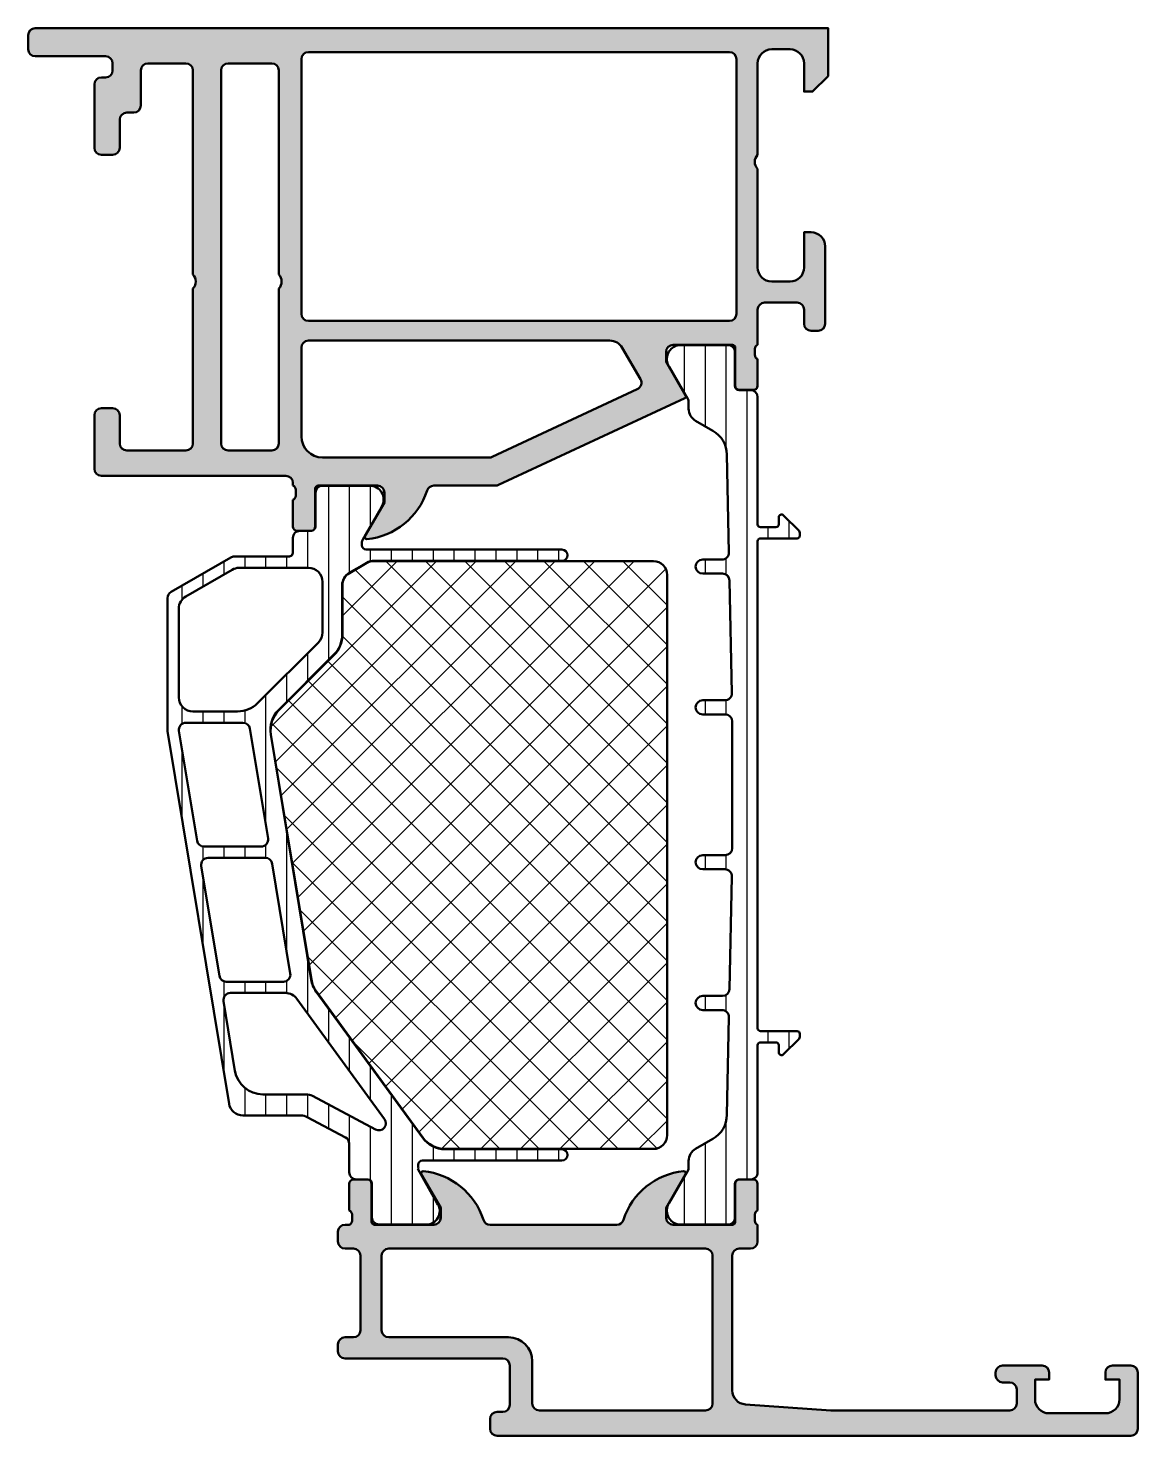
# Model space of a CAD drawing. Extents: x -26 to 53, y 0 to 100.
import ezdxf

# ---------------------------------------------------------------- set-up
doc = ezdxf.new("R2010")
doc.units = 0
for name, color, linetype, lineweight in [('0S-Alu contour', 7, 'Continuous', 50), ('0S-Alu hatch', 252, 'Continuous', 25), ('0S-Plastic contour', 254, 'Continuous', 50), ('0S-Plastic hatch', 253, 'Continuous', 25), ('0S-PT contour', 91, 'Continuous', 50), ('0S-PT hatch', 103, 'Continuous', 25)]:
    doc.layers.add(name, color=color, linetype=linetype, lineweight=lineweight)
pattern_1 = [(90, (0, 0), (-1.4859, 0), [])]

# ---------------------------------------------------------------- blocks, each defined once
blk = doc.blocks.new('485120__B86DE1CE_7CFF_4439_8A90_278EEF5D4DE0_')
at = {"layer": '0S-Alu hatch'}
h = blk.add_hatch(color=256, dxfattribs=at)
edge = h.paths.add_edge_path()
edge.add_arc((-19.8, 72.5), 0.5, 0, 90)
edge.add_line((-19.8, 73), (-20.6, 73))
edge.add_arc((-20.6, 72.5), 0.5, 90, 180)
edge.add_line((-21.09999999999999, 72.5), (-21.09999999999999, 68.69999999999999))
edge.add_arc((-20.6, 68.69999999999999), 0.5, 180, 270)
edge.add_line((-20.6, 68.19999999999999), (-7.5, 68.19999999999999))
edge.add_ellipse((-7.5, 67.69999999999999), major_axis=(-0.5, 0), ratio=1, start_angle=180, end_angle=270, ccw=False)
edge.add_line((-7, 67.69999999999999), (-7, 67.5))
edge.add_ellipse((-7.099999999999994, 67.21715728752538), major_axis=(-0.2999999999999976, 0), ratio=1, start_angle=180, end_angle=250.5287793655103, ccw=False)
edge.add_line((-6.799999999999997, 67.21715728752538), (-6.799999999999982, 66.78284271247463))
edge.add_ellipse((-7.09999999999998, 66.78284271247463), major_axis=(-0.2999999999999971, 0), ratio=1, start_angle=109.4712206344897, end_angle=180, ccw=False)
edge.add_line((-6.999999999999985, 66.50000000000001), (-6.999999999999936, 64.60000000000004))
edge.add_arc((-6.699999999999889, 64.60000000000005), 0.3000000000000398, 180, 270)
edge.add_line((-6.699999999999889, 64.30000000000001), (-5.709999999999979, 64.30000000000003))
edge.add_arc((-5.709999999999979, 64.60000000000007), 0.300000000000054, 270, 360)
edge.add_line((-5.409999999999925, 64.60000000000007), (-5.409999999999953, 67.30000000000003))
edge.add_ellipse((-5.209999999999993, 67.30000000000003), major_axis=(-0.1999999999999602, 0), ratio=1, start_angle=270, end_angle=360, ccw=False)
edge.add_line((-5.209999999999993, 67.5), (-1.000000000000014, 67.5))
edge.add_ellipse((-1.000000000000014, 67), major_axis=(-0.5, 0), ratio=1, start_angle=180, end_angle=270, ccw=False)
edge.add_line((-0.5000000000000142, 67), (-0.5000000000000071, 66.30000000000001))
edge.add_line((-0.5000000000000071, 66.30000000000001), (-1.881495457622371, 63.90717967697245))
edge.add_arc((-1.761880215351709, 63.8381197846483), 0.1381197846483035, 150.0000000000028, 275.6225775507922)
edge.add_arc((-2.238223241173812, 68.67660886184781), 5, 275.6225775507935, 342.2515836439298)
edge.add_ellipse((2.999999999999992, 67), major_axis=(-0.5000000000000062, 0), ratio=1, start_angle=270, end_angle=342.2515836439299, ccw=False)
edge.add_line((2.999999999999992, 67.5), (7.385710395932889, 67.5))
edge.add_arc((7.385710395932903, 68), 0.5, 269.9999999999984, 294.9999999999993)
edge.add_line((7.597019526803244, 67.54684610648168), (20.82025215865177, 73.71294074827773))
edge.add_arc((20.76188021535171, 73.8381197846483), 0.1381197846483006, 295.0000000000029, 389.9999999999997)
edge.add_line((20.88149545762237, 73.90717967697245), (19.50000000000001, 76.30000000000001))
edge.add_line((19.50000000000001, 76.30000000000001), (19.50000000000001, 77))
edge.add_ellipse((20.00000000000001, 77), major_axis=(-0.5, 0), ratio=1, start_angle=270, end_angle=360, ccw=False)
edge.add_line((20.00000000000001, 77.5), (24.21000000000001, 77.5))
edge.add_ellipse((24.21000000000001, 77.3), major_axis=(-0.2000000000000028, 0), ratio=1, start_angle=180, end_angle=270, ccw=False)
edge.add_line((24.41000000000001, 77.3), (24.41000000000001, 74.60000000000004))
edge.add_arc((24.71000000000005, 74.60000000000004), 0.3000000000000398, 180, 270)
edge.add_line((24.71000000000005, 74.29999999999998), (25.69999999999997, 74.29999999999998))
edge.add_arc((25.69999999999997, 74.60000000000004), 0.3000000000000398, 270, 360)
edge.add_line((26.00000000000001, 74.60000000000004), (26.00000000000001, 76.5))
edge.add_ellipse((26.10000000000001, 76.78284271247462), major_axis=(-0.2999999999999987, 0), ratio=1, start_angle=0, end_angle=70.52877936550959, ccw=False)
edge.add_line((25.80000000000001, 76.78284271247462), (25.8, 77.21715728752538))
edge.add_ellipse((26.10000000000001, 77.21715728752538), major_axis=(-0.3000000000000007, 0), ratio=1, start_angle=289.471220634491, end_angle=360, ccw=False)
edge.add_line((26, 77.5), (26, 80))
edge.add_ellipse((26.5, 80), major_axis=(-0.5, 0), ratio=1, start_angle=270, end_angle=360, ccw=False)
edge.add_line((26.5, 80.5), (28.8, 80.5))
edge.add_ellipse((28.8, 80), major_axis=(-0.5, 0), ratio=1, start_angle=180, end_angle=270, ccw=False)
edge.add_line((29.3, 80), (29.3, 79))
edge.add_arc((29.8, 79), 0.5, 180, 270)
edge.add_line((29.8, 78.5), (30.3, 78.5))
edge.add_arc((30.3, 79), 0.5, 270.0000000000004, 360)
edge.add_line((30.8, 79), (30.8, 84.50000000000001))
edge.add_arc((29.8, 84.50000000000001), 1.000000000000003, 0, 90)
edge.add_line((29.8, 85.5), (29.3, 85.5))
edge.add_line((29.3, 85.5), (29.3, 83))
edge.add_ellipse((28.3, 83), major_axis=(-1.000000000000003, 0), ratio=1, start_angle=90.00000000000023, end_angle=180, ccw=False)
edge.add_line((28.3, 82), (27, 82))
edge.add_ellipse((27, 83), major_axis=(-1, 0), ratio=1, start_angle=0, end_angle=90, ccw=False)
edge.add_line((26, 83), (26, 90))
edge.add_ellipse((26.525, 90.5), major_axis=(-0.7250000000000014, 0), ratio=1, start_angle=-43.6028189727034, end_angle=43.60281897270352, ccw=False)
edge.add_line((26, 91), (26, 97.5))
edge.add_ellipse((27, 97.5), major_axis=(-1, 0), ratio=1, start_angle=270, end_angle=360, ccw=False)
edge.add_line((27, 98.50000000000001), (28.3, 98.50000000000001))
edge.add_ellipse((28.3, 97.5), major_axis=(-1, 0), ratio=1, start_angle=180, end_angle=270, ccw=False)
edge.add_line((29.3, 97.5), (29.3, 95.5))
edge.add_line((29.3, 95.5), (29.9, 95.5))
edge.add_line((29.9, 95.5), (31, 96.60000000000001))
edge.add_line((31, 96.60000000000001), (31, 100))
edge.add_line((31, 100), (-25.3, 100))
edge.add_arc((-25.3, 99.50000000000001), 0.5, 90, 180)
edge.add_line((-25.8, 99.50000000000001), (-25.8, 98.49999999999999))
edge.add_arc((-25.3, 98.50000000000001), 0.5, 180, 270)
edge.add_line((-25.3, 98), (-20.3, 97.99999999999999))
edge.add_ellipse((-20.3, 97.5), major_axis=(-0.5, 0), ratio=1, start_angle=180, end_angle=270, ccw=False)
edge.add_line((-19.8, 97.5), (-19.80000000000001, 96.99999999999999))
edge.add_ellipse((-20.30000000000001, 96.99999999999999), major_axis=(-0.5, 0), ratio=1, start_angle=90, end_angle=180, ccw=False)
edge.add_line((-20.30000000000001, 96.49999999999999), (-20.6, 96.49999999999999))
edge.add_arc((-20.6, 95.99999999999999), 0.5, 90, 180)
edge.add_line((-21.09999999999999, 95.99999999999999), (-21.09999999999999, 91.5))
edge.add_arc((-20.6, 91.5), 0.5, 180, 270)
edge.add_line((-20.6, 91), (-19.8, 91))
edge.add_arc((-19.8, 91.49999999999999), 0.4999999999999858, 270, 360)
edge.add_line((-19.30000000000001, 91.49999999999999), (-19.30000000000001, 93.49999999999999))
edge.add_ellipse((-18.80000000000001, 93.49999999999999), major_axis=(-0.5, 0), ratio=1, start_angle=270, end_angle=360, ccw=False)
edge.add_line((-18.80000000000001, 94), (-18.3, 94))
edge.add_arc((-18.3, 94.50000000000001), 0.5, 270, 360)
edge.add_line((-17.8, 94.50000000000001), (-17.8, 97))
edge.add_ellipse((-17.29999999999999, 97), major_axis=(-0.5, 0), ratio=1, start_angle=270, end_angle=360, ccw=False)
edge.add_line((-17.29999999999999, 97.5), (-14.59999999999999, 97.5))
edge.add_ellipse((-14.59999999999999, 96.99999999999999), major_axis=(-0.5, 0), ratio=1, start_angle=180, end_angle=270, ccw=False)
edge.add_line((-14.09999999999999, 96.99999999999999), (-14.09999999999999, 82.49999999999999))
edge.add_ellipse((-14.625, 82), major_axis=(-0.7249999999999944, 0), ratio=1, start_angle=136.3971810272975, end_angle=223.6028189727026, ccw=False)
edge.add_line((-14.09999999999999, 81.50000000000001), (-14.10000000000001, 70.49999999999999))
edge.add_ellipse((-14.60000000000001, 70.5), major_axis=(-0.5, 0), ratio=1, start_angle=90, end_angle=180, ccw=False)
edge.add_line((-14.60000000000001, 70), (-18.80000000000001, 70))
edge.add_ellipse((-18.80000000000001, 70.5), major_axis=(-0.5, 0), ratio=1, start_angle=0, end_angle=90, ccw=False)
edge.add_line((-19.30000000000001, 70.5), (-19.30000000000001, 72.5))
edge = h.paths.add_edge_path()
edge.add_ellipse((-5.899999999999991, 79.69999999999997), major_axis=(-0.5, 0), ratio=1, start_angle=0, end_angle=90, ccw=False)
edge.add_line((-6.399999999999991, 79.69999999999997), (-6.399999999999998, 97.80000000000001))
edge.add_ellipse((-5.899999999999998, 97.80000000000001), major_axis=(-0.5, 0), ratio=1, start_angle=270, end_angle=360, ccw=False)
edge.add_line((-5.899999999999998, 98.3), (24, 98.3))
edge.add_ellipse((24, 97.80000000000001), major_axis=(-0.5, 0), ratio=1, start_angle=180, end_angle=270, ccw=False)
edge.add_line((24.5, 97.80000000000001), (24.5, 79.7))
edge.add_ellipse((24, 79.7), major_axis=(-0.5, 0), ratio=1, start_angle=90.0000000000004, end_angle=180, ccw=False)
edge.add_line((24, 79.2), (-5.899999999999991, 79.19999999999999))
edge = h.paths.add_edge_path()
edge.add_ellipse((-4.899999999999998, 71), major_axis=(-1.5, 0), ratio=1, start_angle=0, end_angle=90, ccw=False)
edge.add_line((-6.399999999999998, 71), (-6.399999999999991, 77.29999999999998))
edge.add_ellipse((-5.899999999999991, 77.29999999999998), major_axis=(-0.5, 0), ratio=1, start_angle=270, end_angle=360, ccw=False)
edge.add_line((-5.899999999999991, 77.79999999999998), (15.5162831425916, 77.79999999999998))
edge.add_ellipse((15.5162831425916, 76.79999999999998), major_axis=(-0.9999999999999959, 0), ratio=1, start_angle=210.0000000000001, end_angle=270, ccw=False)
edge.add_line((16.38230854637604, 77.29999999999998), (17.67872072418369, 75.05454824048608))
edge.add_ellipse((17.24570802229147, 74.8045482404861), major_axis=(-0.4999999999999968, 0), ratio=1, start_angle=115.0000000000008, end_angle=209.9999999999987, ccw=False)
edge.add_line((17.45701715316183, 74.35139434696778), (7.153630201517358, 69.54684610648167))
edge.add_ellipse((6.942321070647011, 70), major_axis=(-0.5, 0), ratio=1, start_angle=90, end_angle=114.9999999999994, ccw=False)
edge.add_line((6.942321070647011, 69.5), (-4.899999999999998, 69.5))
edge = h.paths.add_edge_path()
edge.add_line((-8.499999999999991, 69.99999999999997), (-11.59999999999999, 69.99999999999999))
edge.add_ellipse((-11.59999999999999, 70.49999999999999), major_axis=(-0.5, 0), ratio=1, start_angle=0, end_angle=90, ccw=False)
edge.add_line((-12.09999999999999, 70.49999999999999), (-12.09999999999999, 97))
edge.add_ellipse((-11.59999999999999, 97), major_axis=(-0.5, 0), ratio=1, start_angle=270, end_angle=360, ccw=False)
edge.add_line((-11.59999999999999, 97.5), (-8.499999999999986, 97.5))
edge.add_ellipse((-8.499999999999986, 97), major_axis=(-0.4999999999999929, 0), ratio=1, start_angle=180, end_angle=270, ccw=False)
edge.add_line((-7.999999999999992, 97), (-7.999999999999992, 82.5))
edge.add_ellipse((-8.524999999999999, 82), major_axis=(-0.7250000000000041, 0), ratio=1, start_angle=136.3971810272968, end_angle=223.6028189727033, ccw=False)
edge.add_line((-7.999999999999992, 81.5), (-7.999999999999992, 70.49999999999997))
edge.add_ellipse((-8.499999999999991, 70.49999999999997), major_axis=(-0.5, 0), ratio=1, start_angle=90, end_angle=180, ccw=False)
at = {"layer": '0S-Alu contour', "color": 7}
for points in [[(-25.8, 99.50000000000001), (-25.8, 98.49999999999999)], [(29.3, 97.5), (29.3, 95.5), (29.9, 95.5), (31, 96.60000000000001), (31, 100), (-25.3, 100)], [(-5.899999999999998, 98.3), (24, 98.3)], [(27, 98.50000000000001), (28.3, 98.50000000000001)], [(-25.3, 98), (-20.3, 97.99999999999999)], [(-19.8, 97.5), (-19.80000000000001, 96.99999999999999)], [(-17.29999999999999, 97.5), (-14.59999999999999, 97.5)], [(-11.59999999999999, 97.5), (-8.499999999999986, 97.5)], [(-6.399999999999991, 79.69999999999997), (-6.399999999999998, 97.80000000000001)], [(24.5, 97.80000000000001), (24.5, 79.7)], [(26, 91), (26, 97.5)], [(-20.30000000000001, 96.49999999999999), (-20.6, 96.49999999999999)], [(-17.8, 94.50000000000001), (-17.8, 97)], [(-14.09999999999999, 96.99999999999999), (-14.09999999999999, 82.49999999999999)], [(-12.09999999999999, 70.49999999999999), (-12.09999999999999, 97)], [(-7.999999999999992, 97), (-7.999999999999992, 82.5)], [(-21.09999999999999, 95.99999999999999), (-21.09999999999999, 91.5)], [(-19.30000000000001, 91.49999999999999), (-19.30000000000001, 93.49999999999999)], [(-18.80000000000001, 94), (-18.3, 94)], [(-20.6, 91), (-19.8, 91)], [(26, 83), (26, 90)], [(29.8, 85.5), (29.3, 85.5), (29.3, 83)], [(30.8, 79), (30.8, 84.50000000000001)], [(-14.09999999999999, 81.50000000000001), (-14.10000000000001, 70.49999999999999)], [(-7.999999999999992, 81.5), (-7.999999999999992, 70.49999999999997)], [(28.3, 82), (27, 82)], [(26.5, 80.5), (28.8, 80.5)], [(24, 79.2), (-5.899999999999991, 79.19999999999999)], [(26, 77.5), (26, 80)], [(29.3, 80), (29.3, 79)], [(29.8, 78.5), (30.3, 78.5)], [(-6.399999999999998, 71), (-6.399999999999991, 77.29999999999998)], [(-5.899999999999991, 77.79999999999998), (15.5162831425916, 77.79999999999998)], [(16.38230854637604, 77.29999999999998), (17.67872072418369, 75.05454824048608)], [(20.00000000000001, 77.5), (24.21000000000001, 77.5)], [(24.41000000000001, 77.3), (24.41000000000001, 74.60000000000004)], [(25.80000000000001, 76.78284271247462), (25.8, 77.21715728752538)], [(20.88149545762237, 73.90717967697245), (19.50000000000001, 76.30000000000001), (19.50000000000001, 77)], [(26.00000000000001, 74.60000000000004), (26.00000000000001, 76.5)], [(17.45701715316183, 74.35139434696778), (7.153630201517358, 69.54684610648167)], [(24.71000000000005, 74.29999999999998), (25.69999999999997, 74.29999999999998)], [(7.597019526803244, 67.54684610648168), (20.82025215865177, 73.71294074827773)], [(-21.09999999999999, 72.5), (-21.09999999999999, 68.69999999999999)], [(-19.8, 73), (-20.6, 73)], [(-19.30000000000001, 70.5), (-19.30000000000001, 72.5)], [(-14.60000000000001, 70), (-18.80000000000001, 70)], [(-8.499999999999991, 69.99999999999997), (-11.59999999999999, 69.99999999999999)], [(6.942321070647011, 69.5), (-4.899999999999998, 69.5)], [(-20.6, 68.19999999999999), (-7.5, 68.19999999999999)], [(-7, 67.69999999999999), (-7, 67.5)], [(-6.799999999999997, 67.21715728752538), (-6.799999999999982, 66.78284271247463)], [(-5.409999999999925, 64.60000000000007), (-5.409999999999953, 67.30000000000003)], [(-5.209999999999993, 67.5), (-1.000000000000014, 67.5)], [(2.999999999999992, 67.5), (7.385710395932889, 67.5)], [(-6.999999999999985, 66.50000000000001), (-6.999999999999936, 64.60000000000004)], [(-0.5000000000000142, 67), (-0.5000000000000071, 66.30000000000001), (-1.881495457622371, 63.90717967697245)], [(-6.699999999999889, 64.30000000000001), (-5.709999999999979, 64.30000000000003)]]:
    blk.add_lwpolyline(points, dxfattribs=at)
for centre, radius, start, end in [((-25.3, 99.50000000000001), 0.5, 90, 180), ((-25.3, 98.50000000000001), 0.5, 180, 270), ((-20.6, 95.99999999999999), 0.5, 90, 180), ((-18.3, 94.50000000000001), 0.5, 270, 0), ((-20.6, 91.5), 0.5, 180, 270), ((-19.8, 91.49999999999999), 0.4999999999999858, 270, 0), ((29.8, 84.50000000000001), 1.000000000000003, 0, 90), ((29.8, 79), 0.5, 180, 270), ((30.3, 79), 0.5, 270.0000000000004, 0), ((24.71000000000005, 74.60000000000004), 0.3000000000000398, 180, 270), ((25.69999999999997, 74.60000000000004), 0.3000000000000398, 270, 0), ((20.76188021535171, 73.8381197846483), 0.1381197846483006, 295.0000000000029, 29.9999999999997), ((-20.6, 72.5), 0.5, 90, 180), ((-19.8, 72.5), 0.5, 0, 90), ((-20.6, 68.69999999999999), 0.5, 180, 270), ((-2.238223241173812, 68.67660886184781), 5, 275.6225775507935, 342.2515836439298), ((7.385710395932903, 68), 0.5, 269.9999999999984, 294.9999999999993), ((-6.699999999999889, 64.60000000000005), 0.3000000000000398, 180, 270), ((-5.709999999999979, 64.60000000000007), 0.300000000000054, 270, 0), ((-1.761880215351709, 63.8381197846483), 0.1381197846483035, 150.0000000000028, 275.6225775507922)]:
    blk.add_arc(centre, radius, start, end, dxfattribs=at)
at = {"layer": '0S-Alu contour', "color": 7, "extrusion": (0, 0, -1)}
for centre, radius, start, end in [((5.899999999999998, 97.80000000000001), 0.5, 0, 90), ((-24, 97.80000000000001), 0.5, 90, 180), ((-27, 97.5), 1, 0, 90), ((-28.3, 97.5), 1, 90, 180), ((20.3, 97.5), 0.5, 90, 180), ((17.29999999999999, 97), 0.5, 0, 90), ((14.59999999999999, 96.99999999999999), 0.5, 90, 180), ((11.59999999999999, 97), 0.5, 0, 90), ((8.499999999999986, 97), 0.4999999999999929, 90, 180), ((20.30000000000001, 96.99999999999999), 0.5, 180, 270), ((18.80000000000001, 93.49999999999999), 0.5, 0, 90), ((-26.525, 90.5), 0.7250000000000015, 316.3971810272965, 43.6028189727035), ((14.625, 82), 0.7249999999999944, 136.3971810272974, 223.6028189727025), ((8.524999999999999, 82), 0.7250000000000041, 136.3971810272967, 223.6028189727033), ((-27, 83), 1, 270, 0), ((-28.3, 83), 1.000000000000003, 180, 269.9999999999998), ((-26.5, 80), 0.5, 0, 90), ((-28.8, 80), 0.5, 90, 180), ((5.899999999999991, 79.69999999999997), 0.5, 270, 0), ((-24, 79.7), 0.5, 180, 269.9999999999996), ((5.899999999999991, 77.29999999999998), 0.5, 0, 90), ((-15.5162831425916, 76.79999999999998), 0.9999999999999959, 90, 149.9999999999999), ((-20.00000000000001, 77), 0.5, 0, 90), ((-24.21000000000001, 77.3), 0.2000000000000028, 90, 180), ((-26.10000000000001, 77.21715728752538), 0.3000000000000007, 0, 70.52877936550902), ((-26.10000000000001, 76.78284271247462), 0.2999999999999987, 289.4712206344904, 0), ((-17.24570802229147, 74.8045482404861), 0.4999999999999968, 150.0000000000013, 244.9999999999992), ((18.80000000000001, 70.5), 0.5, 270, 0), ((14.60000000000001, 70.5), 0.5, 180, 270), ((11.59999999999999, 70.49999999999999), 0.5, 270, 0), ((8.499999999999991, 70.49999999999997), 0.5, 180, 270), ((4.899999999999998, 71), 1.5, 270, 0), ((-6.942321070647011, 70), 0.5, 245.0000000000006, 270), ((7.5, 67.69999999999999), 0.5, 90, 180), ((7.099999999999994, 67.21715728752538), 0.2999999999999976, 109.4712206344897, 180), ((5.209999999999993, 67.30000000000003), 0.1999999999999602, 0, 90), ((1.000000000000014, 67), 0.5, 90, 180), ((-2.999999999999992, 67), 0.5000000000000062, 17.74841635607008, 90), ((7.09999999999998, 66.78284271247463), 0.2999999999999971, 180, 250.5287793655103)]:
    blk.add_arc(centre, radius, start, end, dxfattribs=at)
blk = doc.blocks.new('284511__D49B7654_042C_4577_87C4_1B21A0201DEB___3DBEA0F0_E670_4FE5_9CF6_B3EF71679D35_')
at = {"layer": '0S-Plastic hatch'}
h = blk.add_hatch(dxfattribs=at)
h.set_pattern_fill('ANSI31', color=256, scale=0.4680000000000001, angle=45, style=0)
h.set_pattern_definition(pattern_1)
edge = h.paths.add_edge_path()
edge.add_ellipse((-7.300000000000075, 62.76000000000009), major_axis=(-0.3000000000001393, 0), ratio=1, start_angle=89.99999999999193, end_angle=180, ccw=False)
edge.add_line((-7.300000000000117, 62.45999999999995), (-11.16602540378454, 62.45999999999993))
edge.add_arc((-11.16602540378491, 61.96000000000004), 0.4999999999998935, 89.99999999995767, 119.9999999999582)
edge.add_line((-11.41602540378454, 62.39301270189234), (-15.64999999999992, 59.9485263290251))
edge.add_arc((-15.39999999999996, 59.51551362713284), 0.5000000000000197, 119.999999999993, 180)
edge.add_line((-15.89999999999999, 59.51551362713284), (-15.89999999999998, 50.0600000000001))
edge.add_line((-15.89999999999998, 50.0600000000001), (-11.53802629928935, 23.5973595490218))
edge.add_arc((-10.55134089668846, 23.75999999999997), 1.000000000000039, 189.3601908019134, 269.9999999999988)
edge.add_line((-10.55134089668848, 22.75999999999993), (-6.449137756705177, 22.7600000000001))
edge.add_ellipse((-6.44913775670539, 21.75999999999955), major_axis=(-1.00000000000055, 0), ratio=1, start_angle=242.0205256115062, end_angle=269.99999999998784, ccw=False)
edge.add_line((-5.979982530743171, 22.64311571945733), (-3.265422387019128, 21.20100564310405))
edge.add_ellipse((-3.500000000000149, 20.75944778337531), major_axis=(-0.5000000000000953, 0), ratio=1, start_angle=180, end_angle=242.0205256115068, ccw=False)
edge.add_line((-3.000000000000049, 20.75944778337531), (-2.999999999999957, 18.71999699999996))
edge.add_arc((-2.499999999999957, 18.71999699999999), 0.5, 180, 270)
edge.add_line((-2.499999999999957, 18.21999699999999), (-1.689668666659514, 18.21999699999999))
edge.add_ellipse((-1.689668666659514, 17.91999699999998), major_axis=(-0.3000000000000114, 0), ratio=1, start_angle=180, end_angle=270, ccw=False)
edge.add_line((-1.389668666659503, 17.91999699999998), (-1.390000617056522, 15.5199986170637))
edge.add_arc((-0.8900046396179064, 15.51999597743861), 0.4999959774455833, 179.9996975182267, 270.0003024811842)
edge.add_line((-0.8900019999928473, 15.01999999999999), (2.586539498106645, 15.01999999999999))
edge.add_arc((2.476153791306849, 15.96717100067011), 0.9535816214546722, 276.6474080695298, 397.7107121985818)
edge.add_line((3.230540971761193, 16.55045299999999), (1.882673561512703, 18.96780924661293))
edge.add_arc((1.755533180090679, 19.05670881150103), 0.1551380328141048, 325.0378430922037, 381.3750336380585)
edge.add_line((1.900000000000005, 19.11325213268679), (1.900000000000012, 19.26000000000004))
edge.add_ellipse((2.199999999999967, 19.26000000000004), major_axis=(-0.2999999999999545, 0), ratio=1, start_angle=270, end_angle=360, ccw=False)
edge.add_line((2.199999999999967, 19.55999999999999), (12.09999999999998, 19.55999999999999))
edge.add_arc((12.09999999999997, 19.96000000000008), 0.400000000000091, 270.000000000001, 450.000000000001)
edge.add_line((12.09999999999996, 20.36000000000018), (3.817789365490611, 20.35999999999989))
edge.add_ellipse((3.817789365490618, 22.36), major_axis=(-2.000000000000106, 0), ratio=1, start_angle=36.057397632059406, end_angle=89.99999999999977, ccw=False)
edge.add_line((2.200933848711393, 21.18280917525618), (-5.349730055303894, 31.55354290163331))
edge.add_ellipse((-3.732874538524846, 32.73073372637709), major_axis=(-1.999999999999946, 0), ratio=1, start_angle=9.36019080187259, end_angle=36.05739763206151, ccw=False)
edge.add_line((-5.706245343726742, 32.40545282442217), (-8.577198026219916, 49.82256576495899))
edge.add_ellipse((-6.603827221017894, 50.14784666691366), major_axis=(-2.000000000000031, 0), ratio=1, start_angle=-45.00000000000642, end_angle=9.360190801865087, ccw=False)
edge.add_line((-8.018040783390852, 51.56206022928694), (-4.085786437627035, 55.49431457505067))
edge.add_arc((-5.500000000000248, 56.90852813742381), 2.000000000000116, 315.0000000000014, 360)
edge.add_line((-3.500000000000135, 56.90852813742381), (-3.5, 60.43816335794332))
edge.add_ellipse((-2.5, 60.43816335794327), major_axis=(-1, 0), ratio=1, start_angle=300.0000000000118, end_angle=360, ccw=False)
edge.add_line((-3.000000000000177, 61.30418876172761), (-1.749742261193588, 62.02602540378435))
edge.add_ellipse((-1.249742261193354, 61.15999999999996), major_axis=(-1.000000000000082, 0), ratio=1, start_angle=270.00000000000165, end_angle=300.0000000000128, ccw=False)
edge.add_line((-1.249742261193382, 62.16000000000003), (12.10000000000009, 62.16000000000008))
edge.add_arc((12.10000000000009, 62.56000000000006), 0.3999999999999772, 270, 450)
edge.add_line((12.10000000000009, 62.96000000000003), (-1.799999999999954, 62.95999999999997))
edge.add_ellipse((-1.799999999999933, 63.26), major_axis=(-0.3000000000000256, 0), ratio=1, start_angle=0, end_angle=89.99999999999591, ccw=False)
edge.add_line((-2.099999999999958, 63.26), (-2.099999999999894, 63.4358476768234))
edge.add_ellipse((-1.600085349630695, 63.43587054618512), major_axis=(-0.499914650892296, 0), ratio=1, start_angle=-29.99737551609462, end_angle=0.0026210832864990152, ccw=False)
edge.add_line((-2.033035586089845, 63.6858080402246), (-0.7145184636325226, 65.96954700000002))
edge.add_arc((-1.54751809182364, 66.50959169305123), 0.9927419861471161, 327.0441242705374, 442.2391981359221)
edge.add_line((-1.413460463632517, 67.49324061588045), (-4.890001961732011, 67.49324061588047))
edge.add_arc((-4.901356955234575, 67.00470628639476), 0.4886662736095956, 88.66851509747174, 180.5516551699266)
edge.add_line((-5.390000578795692, 67.00000138293629), (-5.389668628398659, 64.60000300000002))
edge.add_ellipse((-5.722548174307526, 64.61362215384013), major_axis=(-0.3331580307238801, 0), ratio=1, start_angle=95.66377093202522, end_angle=177.6571552898518, ccw=False)
edge.add_line((-5.689668628398671, 64.28209054313514), (-6.500000000000248, 64.28209054313513))
edge.add_arc((-6.529288796003882, 63.8121348165303), 0.4708675169726793, 86.43379856642272, 181.4763787846623)
edge.add_line((-7.000000000000227, 63.80000299999984), (-6.999999999999936, 62.76000000000007))
edge = h.paths.add_edge_path()
edge.add_line((-11.11250993131398, 25.93471909804355), (-11.9274485043581, 30.87867977451082))
edge.add_ellipse((-11.43410580305769, 30.95999999999998), major_axis=(-0.4999999999999929, 0), ratio=1, start_angle=-89.99999999999352, end_angle=9.360190801922386, ccw=False)
edge.add_line((-11.43410580305775, 31.45999999999997), (-7.52227503120315, 31.45999999999997))
edge.add_ellipse((-7.522275031203214, 30.46000000000001), major_axis=(-0.9999999999999676, 0), ratio=1, start_angle=216.0573976320553, end_angle=269.99999999999636, ccw=False)
edge.add_line((-6.71384727281363, 31.04859541237181), (-0.4900967567201065, 22.50035909801487))
edge.add_ellipse((-0.8943106359148842, 22.20606139182891), major_axis=(-0.5000000000000063, 0), ratio=1, start_angle=62.02052561152158, end_angle=216.057397632061, ccw=False)
edge.add_line((-1.128888248895748, 21.7645035321002), (-5.606275895685705, 24.14311571945745))
edge.add_arc((-6.075431121647419, 23.26000000000021), 0.9999999999998269, 62.02052561151687, 89.99999999999675)
edge.add_line((-6.075431121647362, 24.26000000000004), (-9.139139126112305, 24.25999999999981))
edge.add_ellipse((-9.139139126112253, 26.25999999999981), major_axis=(-1.999999999999995, 0), ratio=1, start_angle=9.360190801911415, end_angle=89.99999999999858, ccw=False)
edge = h.paths.add_edge_path()
edge.add_ellipse((-14.09999999999995, 58.76495827718644), major_axis=(-1.000000000000039, 0), ratio=1, start_angle=299.9999999999996, end_angle=360, ccw=False)
edge.add_line((-14.59999999999996, 59.63098368097092), (-11.31769145362409, 61.52602540378438))
edge.add_ellipse((-10.81769145362402, 60.65999999999981), major_axis=(-1.000000000000149, 0), ratio=1, start_angle=270.0000000000004, end_angle=299.9999999999996, ccw=False)
edge.add_line((-10.81769145362403, 61.65999999999996), (-5.899999999999913, 61.6599999999999))
edge.add_ellipse((-5.899999999999906, 60.65999999999994), major_axis=(-0.9999999999999644, 0), ratio=1, start_angle=180, end_angle=270.0000000000004, ccw=False)
edge.add_line((-4.899999999999941, 60.6599999999999), (-4.900000000000048, 57.07421356237301))
edge.add_ellipse((-5.900000000000098, 57.07421356237301), major_axis=(-1.000000000000043, 0), ratio=1, start_angle=135.0000000000015, end_angle=180, ccw=False)
edge.add_line((-5.192893218813502, 56.36710678118646), (-9.514213562373008, 52.04578643762697))
edge.add_ellipse((-10.92842712474609, 53.46000000000008), major_axis=(-2, 0), ratio=1, start_angle=89.99999999999937, end_angle=134.9999999999996, ccw=False)
edge.add_line((-10.92842712474611, 51.46000000000008), (-14.10000000000008, 51.46000000000007))
edge.add_ellipse((-14.1000000000001, 52.45999999999996), major_axis=(-0.9999999999998863, 0), ratio=1, start_angle=0, end_angle=90.00000000000159, ccw=False)
edge.add_line((-15.09999999999999, 52.45999999999997), (-15.09999999999999, 58.76495827718644))
edge = h.paths.add_edge_path()
edge.add_ellipse((-13.31322668217842, 42.35999999999985), major_axis=(-0.5000000000000094, 0), ratio=1, start_angle=9.36019080191619, end_angle=90.00000000000318, ccw=False)
edge.add_line((-13.80656938347886, 42.27867977451074), (-15.09228366919328, 50.07867977451092))
edge.add_ellipse((-14.59894096789284, 50.16000000000001), major_axis=(-0.5000000000000071, 0), ratio=1, start_angle=-90, end_angle=9.360190801913802, ccw=False)
edge.add_line((-14.59894096789284, 50.66000000000002), (-10.54496389530597, 50.66000000000002))
edge.add_ellipse((-10.54496389530597, 50.16000000000001), major_axis=(-0.5, 0), ratio=1, start_angle=189.3601908019147, end_angle=270.0000000000008, ccw=False)
edge.add_line((-10.05162119400554, 50.24132022548911), (-8.765906908291141, 42.44132022548904))
edge.add_ellipse((-9.25924960959157, 42.35999999999995), major_axis=(-0.5, 0), ratio=1, start_angle=90.00000000000159, end_angle=189.3601908019147, ccw=False)
edge.add_line((-9.259249609591556, 41.85999999999995), (-13.31322668217839, 41.85999999999983))
edge = h.paths.add_edge_path()
edge.add_ellipse((-11.73080909976083, 32.75999999999989), major_axis=(-0.5000000000000153, 0), ratio=1, start_angle=9.360190801910278, end_angle=89.9999999999983, ccw=False)
edge.add_line((-12.22415180106128, 32.67867977451083), (-13.50986608677553, 40.47867977451079))
edge.add_ellipse((-13.01652338547511, 40.55999999999988), major_axis=(-0.4999999999999929, 0), ratio=1, start_angle=-89.99999999999841, end_angle=9.360190801914825, ccw=False)
edge.add_line((-13.01652338547512, 41.05999999999988), (-8.962546312888286, 41.05999999999993))
edge.add_ellipse((-8.962546312888305, 40.55999999999992), major_axis=(-0.5000000000000223, 0), ratio=1, start_angle=189.3601908019102, end_angle=269.99999999999756, ccw=False)
edge.add_line((-8.46920361158785, 40.64132022548897), (-7.18348932587358, 32.84132022548902))
edge.add_ellipse((-7.676832027174022, 32.75999999999994), major_axis=(-0.5000000000000142, 0), ratio=1, start_angle=90.0000000000008, end_angle=189.3601908019129, ccw=False)
edge.add_line((-7.676832027174015, 32.25999999999993), (-11.73080909976085, 32.25999999999988))
at = {"layer": '0S-Alu contour', "color": 7}
for points in [[(-14.59999999999996, 59.63098368097092), (-11.31769145362409, 61.52602540378438)], [(-10.81769145362403, 61.65999999999996), (-5.899999999999913, 61.6599999999999)], [(-4.899999999999941, 60.6599999999999), (-4.900000000000048, 57.07421356237301)], [(-15.09999999999999, 52.45999999999997), (-15.09999999999999, 58.76495827718644)], [(-5.192893218813502, 56.36710678118646), (-9.514213562373008, 52.04578643762697)], [(-10.92842712474611, 51.46000000000008), (-14.10000000000008, 51.46000000000007)], [(-13.80656938347886, 42.27867977451074), (-15.09228366919328, 50.07867977451092)], [(-14.59894096789284, 50.66000000000002), (-10.54496389530597, 50.66000000000002)], [(-10.05162119400554, 50.24132022548911), (-8.765906908291141, 42.44132022548904)], [(-9.259249609591556, 41.85999999999995), (-13.31322668217839, 41.85999999999983)], [(-13.01652338547512, 41.05999999999988), (-8.962546312888286, 41.05999999999993)], [(-12.22415180106128, 32.67867977451083), (-13.50986608677553, 40.47867977451079)], [(-8.46920361158785, 40.64132022548897), (-7.18348932587358, 32.84132022548902)], [(-7.676832027174015, 32.25999999999993), (-11.73080909976085, 32.25999999999988)], [(-11.43410580305775, 31.45999999999997), (-7.52227503120315, 31.45999999999997)], [(-6.71384727281363, 31.04859541237181), (-0.4900967567201065, 22.50035909801487)], [(-11.11250993131398, 25.93471909804355), (-11.9274485043581, 30.87867977451082)], [(-6.075431121647362, 24.26000000000004), (-9.139139126112305, 24.25999999999981)], [(-1.128888248895748, 21.7645035321002), (-5.606275895685705, 24.14311571945745)]]:
    blk.add_lwpolyline(points, dxfattribs=at)
at = {"layer": '0S-Alu contour', "color": 7, "extrusion": (0, 0, -1)}
for centre, radius, start, end in [((10.81769145362402, 60.65999999999981), 1.000000000000149, 60.00000000000041, 89.99999999999959), ((5.899999999999906, 60.65999999999994), 0.9999999999999644, 89.99999999999959, 180), ((14.09999999999995, 58.76495827718644), 1.000000000000039, 0, 60.00000000000039), ((5.900000000000098, 57.07421356237301), 1.000000000000043, 180, 224.9999999999985), ((14.1000000000001, 52.45999999999996), 0.9999999999998863, 269.9999999999984, 0), ((10.92842712474609, 53.46000000000008), 2, 225.0000000000004, 270.0000000000006), ((14.59894096789284, 50.16000000000001), 0.5000000000000071, 350.6398091980862, 90), ((10.54496389530597, 50.16000000000001), 0.5, 89.9999999999992, 170.6398091980853), ((13.31322668217842, 42.35999999999985), 0.5000000000000094, 269.9999999999968, 350.6398091980838), ((9.25924960959157, 42.35999999999995), 0.5, 170.6398091980853, 269.9999999999984), ((13.01652338547511, 40.55999999999988), 0.4999999999999929, 350.6398091980852, 89.99999999999837), ((8.962546312888305, 40.55999999999992), 0.5000000000000223, 90.00000000000244, 170.6398091980898), ((11.73080909976083, 32.75999999999989), 0.5000000000000153, 270.0000000000017, 350.6398091980897), ((7.676832027174022, 32.75999999999994), 0.5000000000000142, 170.6398091980871, 269.9999999999992), ((11.43410580305769, 30.95999999999998), 0.4999999999999929, 350.6398091980776, 89.99999999999349), ((7.522275031203214, 30.46000000000001), 0.9999999999999676, 90.00000000000365, 143.9426023679447), ((9.139139126112253, 26.25999999999981), 1.999999999999995, 270.0000000000014, 350.6398091980886), ((0.8943106359148842, 22.20606139182891), 0.5000000000000063, 143.942602367939, 297.9794743884784)]:
    blk.add_arc(centre, radius, start, end, dxfattribs=at)
at = {"layer": '0S-Alu contour', "color": 7}
blk.add_arc((-6.075431121647419, 23.26000000000021), 0.9999999999998269, 62.02052561151687, 89.99999999999675, dxfattribs=at)
at = {"layer": '0S-Plastic contour', "color": 7}
for points in [[(-1.413460463632517, 67.49324061588045), (-4.890001961732011, 67.49324061588047)], [(-5.390000578795692, 67.00000138293629), (-5.389668628398659, 64.60000300000002)], [(-2.033035586089845, 63.6858080402246), (-0.7145184636325226, 65.96954700000002)], [(-5.689668628398671, 64.28209054313514), (-6.500000000000248, 64.28209054313513)], [(-7.000000000000227, 63.80000299999984), (-6.999999999999936, 62.76000000000007)], [(-2.099999999999958, 63.26), (-2.099999999999894, 63.4358476768234)], [(-11.41602540378454, 62.39301270189234), (-15.64999999999992, 59.9485263290251)], [(-7.300000000000117, 62.45999999999995), (-11.16602540378454, 62.45999999999993)], [(-3.000000000000177, 61.30418876172761), (-1.749742261193588, 62.02602540378435)], [(12.10000000000009, 62.96000000000003), (-1.799999999999954, 62.95999999999997)], [(-1.249742261193382, 62.16000000000003), (12.10000000000009, 62.16000000000008)], [(-3.500000000000135, 56.90852813742381), (-3.5, 60.43816335794332)], [(-15.89999999999999, 59.51551362713284), (-15.89999999999998, 50.0600000000001), (-11.53802629928935, 23.5973595490218)], [(-8.018040783390852, 51.56206022928694), (-4.085786437627035, 55.49431457505067)], [(-5.706245343726742, 32.40545282442217), (-8.577198026219916, 49.82256576495899)], [(2.200933848711393, 21.18280917525618), (-5.349730055303894, 31.55354290163331)], [(-10.55134089668848, 22.75999999999993), (-6.449137756705177, 22.7600000000001)], [(-5.979982530743171, 22.64311571945733), (-3.265422387019128, 21.20100564310405)], [(-3.000000000000049, 20.75944778337531), (-2.999999999999957, 18.71999699999996)], [(12.09999999999996, 20.36000000000018), (3.817789365490611, 20.35999999999989)], [(1.900000000000005, 19.11325213268679), (1.900000000000012, 19.26000000000004)], [(2.199999999999967, 19.55999999999999), (12.09999999999998, 19.55999999999999)], [(-2.499999999999957, 18.21999699999999), (-1.689668666659514, 18.21999699999999)], [(3.230540971761193, 16.55045299999999), (1.882673561512703, 18.96780924661293)], [(-1.389668666659503, 17.91999699999998), (-1.390000617056522, 15.5199986170637)], [(-0.8900019999928473, 15.01999999999999), (2.586539498106645, 15.01999999999999)]]:
    blk.add_lwpolyline(points, dxfattribs=at)
for centre, radius, start, end in [((-4.901356955234575, 67.00470628639476), 0.4886662736095956, 88.66851509747174, 180.5516551699266), ((-1.54751809182364, 66.50959169305123), 0.9927419861471161, 327.0441242705374, 82.23919813592217), ((-6.529288796003882, 63.8121348165303), 0.4708675169726793, 86.43379856642272, 181.4763787846623), ((-11.16602540378491, 61.96000000000004), 0.4999999999998935, 89.99999999995767, 119.9999999999582), ((12.10000000000009, 62.56000000000006), 0.3999999999999772, 270, 90), ((-15.39999999999996, 59.51551362713284), 0.5000000000000197, 119.999999999993, 180), ((-5.500000000000248, 56.90852813742381), 2.000000000000116, 315.0000000000014, 0), ((-10.55134089668846, 23.75999999999997), 1.000000000000039, 189.3601908019134, 269.9999999999988), ((12.09999999999997, 19.96000000000008), 0.400000000000091, 270.000000000001, 90.00000000000102), ((1.755533180090679, 19.05670881150103), 0.1551380328141048, 325.0378430922037, 21.37503363805852), ((-2.499999999999957, 18.71999699999999), 0.5, 180, 270), ((2.476153791306849, 15.96717100067011), 0.9535816214546722, 276.6474080695298, 37.71071219858182), ((-0.8900046396179064, 15.51999597743861), 0.4999959774455833, 179.9996975182267, 270.0003024811842)]:
    blk.add_arc(centre, radius, start, end, dxfattribs=at)
at = {"layer": '0S-Plastic contour', "color": 7, "extrusion": (0, 0, -1)}
for centre, radius, start, end in [((5.722548174307526, 64.61362215384013), 0.3331580307238802, 182.3428447101482, 264.3362290679748), ((1.600085349630695, 63.43587054618512), 0.499914650892296, 359.9973789167135, 29.99737551609459), ((1.799999999999933, 63.26), 0.3000000000000256, 270.0000000000041, 0), ((7.300000000000075, 62.76000000000009), 0.3000000000001393, 180, 270.0000000000081), ((1.249742261193354, 61.15999999999996), 1.000000000000082, 59.99999999998721, 89.99999999999837), ((2.5, 60.43816335794327), 1, 0, 59.9999999999882), ((6.603827221017894, 50.14784666691366), 2.000000000000031, 350.6398091981349, 45.00000000000647), ((3.732874538524846, 32.73073372637709), 1.999999999999946, 323.9426023679385, 350.6398091981274), ((6.44913775670539, 21.75999999999955), 1.00000000000055, 90.0000000000122, 117.9794743884938), ((3.500000000000149, 20.75944778337531), 0.5000000000000953, 117.9794743884932, 180), ((-3.817789365490618, 22.36), 2.000000000000106, 270.0000000000002, 323.9426023679406), ((-2.199999999999967, 19.26000000000004), 0.2999999999999545, 0, 90), ((1.689668666659514, 17.91999699999998), 0.3000000000000114, 90, 180)]:
    blk.add_arc(centre, radius, start, end, dxfattribs=at)
blk = doc.blocks.new('486170__CDFF634C_7B05_4144_8F7A_65AB9C2168E1_')
at = {"layer": '0S-PT hatch'}
h = blk.add_hatch(dxfattribs=at)
h.set_pattern_fill('ANSI37', color=256, scale=0.625, angle=90, style=0)
h.set_pattern_definition([(135, (0, 0), (-1.403165018917055, -1.403165018917055), []), (225, (0, 0), (1.403165018917055, -1.403165018917055), [])])
edge = h.paths.add_edge_path()
edge.add_line((-2.990000000000172, 61.28686825365193), (-1.739742261193583, 62.00870489570867))
edge.add_ellipse((-1.249742261193354, 61.15999999999996), major_axis=(-0.9800000000000835, 0), ratio=1, start_angle=270.00000000000165, end_angle=300.0000000000127, ccw=False)
edge.add_line((-1.249742261193382, 62.14000000000003), (18.6, 62.13999999999993))
edge.add_ellipse((18.59999999999999, 61.15999999999989), major_axis=(-0.9800000000000464, 0), ratio=1, start_angle=180, end_angle=269.9999999999992, ccw=False)
edge.add_line((19.58000000000003, 61.15999999999989), (19.5800000000001, 21.36000000000012))
edge.add_ellipse((18.60000000000007, 21.36000000000009), major_axis=(-0.9800000000000324, 0), ratio=1, start_angle=90.0000000000021, end_angle=180, ccw=False)
edge.add_line((18.60000000000011, 20.38000000000006), (3.81778936549022, 20.37999999999989))
edge.add_ellipse((3.817789365490618, 22.36), major_axis=(-1.980000000000107, 0), ratio=1, start_angle=36.057397632059406, end_angle=89.99999999998852, ccw=False)
edge.add_line((2.217102403879188, 21.19458108350362), (-5.333561500136107, 31.56531480988075))
edge.add_ellipse((-3.732874538524846, 32.73073372637709), major_axis=(-1.979999999999948, 0), ratio=1, start_angle=9.36019080187259, end_angle=36.05739763206151, ccw=False)
edge.add_line((-5.686511635674726, 32.40870563344172), (-8.557464318167895, 49.82581857397854))
edge.add_ellipse((-6.603827221017901, 50.14784666691366), major_axis=(-1.98000000000002, 0), ratio=1, start_angle=-45.00000000000648, end_angle=9.360190801865087, ccw=False)
edge.add_line((-8.003898647767123, 51.5479180936632), (-4.071644302003306, 55.48017243942695))
edge.add_arc((-5.500000000000248, 56.90852813742382), 2.020000000000118, 315.0000000000013, 360)
edge.add_line((-3.480000000000131, 56.90852813742382), (-3.479999999999996, 60.43816335794332))
edge.add_ellipse((-2.5, 60.43816335794327), major_axis=(-0.9799999999999968, 0), ratio=1, start_angle=300.00000000001165, end_angle=360, ccw=False)
at = {"layer": '0S-PT contour', "color": 7}
for points in [[(-2.990000000000172, 61.28686825365193), (-1.739742261193583, 62.00870489570867)], [(-1.249742261193382, 62.14000000000003), (18.6, 62.13999999999993)], [(19.58000000000003, 61.15999999999989), (19.5800000000001, 21.36000000000012)], [(-3.480000000000131, 56.90852813742382), (-3.479999999999996, 60.43816335794332)], [(-8.003898647767123, 51.5479180936632), (-4.071644302003306, 55.48017243942695)], [(-5.686511635674726, 32.40870563344172), (-8.557464318167895, 49.82581857397854)], [(2.217102403879188, 21.19458108350362), (-5.333561500136107, 31.56531480988075)], [(18.60000000000011, 20.38000000000006), (3.81778936549022, 20.37999999999989)]]:
    blk.add_lwpolyline(points, dxfattribs=at)
at = {"layer": '0S-PT contour', "color": 7, "extrusion": (0, 0, -1)}
for centre, radius, start, end in [((1.249742261193354, 61.15999999999996), 0.9800000000000835, 59.99999999998734, 89.99999999999834), ((-18.59999999999999, 61.15999999999989), 0.9800000000000466, 90.00000000000082, 180), ((2.5, 60.43816335794327), 0.9799999999999968, 0, 59.99999999998834), ((6.603827221017901, 50.14784666691366), 1.980000000000021, 350.6398091981349, 45.00000000000654), ((3.732874538524846, 32.73073372637709), 1.979999999999948, 323.9426023679385, 350.6398091981274), ((-3.817789365490618, 22.36), 1.980000000000107, 270.0000000000115, 323.9426023679406), ((-18.60000000000007, 21.36000000000009), 0.9800000000000324, 180, 269.9999999999979)]:
    blk.add_arc(centre, radius, start, end, dxfattribs=at)
at = {"layer": '0S-PT contour', "color": 7}
blk.add_arc((-5.500000000000248, 56.90852813742382), 2.020000000000118, 315.0000000000013, 0, dxfattribs=at)
blk = doc.blocks.new('445600__9D3FE68C_561D_4AA1_899F_4C2E1A18B6AE_')
at = {"layer": '0S-Alu hatch'}
h = blk.add_hatch(color=256, dxfattribs=at)
edge = h.paths.add_edge_path()
edge.add_ellipse((24.69999999995909, 12.80000000000857), major_axis=(-0.5, 0), ratio=1, start_angle=270, end_angle=360, ccw=False)
edge.add_line((24.69999999995909, 13.30000000000857), (25.50000000000001, 13.30000000000857))
edge.add_arc((25.50000000000001, 13.80000000000857), 0.5, 270, 360)
edge.add_line((26, 13.80000000000857), (26, 14.99999999999999))
edge.add_ellipse((26.1, 15.28284271247461), major_axis=(-0.3000000000000004, 0), ratio=1, start_angle=0, end_angle=70.52877936550982, ccw=False)
edge.add_line((25.8, 15.28284271247461), (25.8, 15.71715728752536))
edge.add_ellipse((26.1, 15.71715728752536), major_axis=(-0.3000000000000007, 0), ratio=1, start_angle=289.4712206344895, end_angle=360, ccw=False)
edge.add_line((26, 15.99999999999998), (26, 17.89999999999995))
edge.add_arc((25.69999999999997, 17.89999999999995), 0.3000000000000398, 0, 90)
edge.add_line((25.69999999999997, 18.19999999999999), (24.71000000000004, 18.19999999999998))
edge.add_arc((24.71000000000004, 17.89999999999995), 0.3000000000000398, 90.00000000000067, 180)
edge.add_line((24.41000000000001, 17.89999999999995), (24.41000000000001, 15.19999999999998))
edge.add_ellipse((24.21, 15.19999999999998), major_axis=(-0.2000000000000028, 0), ratio=1, start_angle=90, end_angle=180, ccw=False)
edge.add_line((24.21, 14.99999999999998), (19.99999999997303, 14.99999999999998))
edge.add_ellipse((19.99999999997303, 15.50000000000223), major_axis=(-0.5000000000022454, 0), ratio=1, start_angle=0, end_angle=90, ccw=False)
edge.add_line((19.49999999997079, 15.50000000000223), (19.49999999997079, 16.20000000000538))
edge.add_line((19.49999999997079, 16.20000000000538), (20.88149545759936, 18.59282032304369))
edge.add_arc((20.76188021532816, 18.66188021536815), 0.1381197846489196, 330.0000000000013, 455.6225775507907)
edge.add_arc((21.2382232411524, 13.82339113814689), 5.00000000002247, 95.62257755079352, 162.2515836439299)
edge.add_ellipse((15.99999999995506, 15.50000000000223), major_axis=(-0.5000000000022436, 0), ratio=1, start_angle=90, end_angle=162.2515836439302, ccw=False)
edge.add_line((15.99999999995506, 14.99999999999998), (7.000000000009045, 14.99999999999998))
edge.add_ellipse((7.000000000009052, 15.50000000000043), major_axis=(-0.5000000000004495, 0), ratio=1, start_angle=17.74841635606981, end_angle=89.9999999999992, ccw=False)
edge.add_arc((1.7617767588305, 13.8233911381511), 5.000000000004533, 17.74841635607018, 84.37742244920649)
edge.add_arc((2.238119784653022, 18.661880215355), 0.138119784648417, 84.37742244920364, 210.0000000000033)
edge.add_line((2.118504542382261, 18.59282032303078), (3.500000000005869, 16.20000000000106))
edge.add_line((3.500000000005869, 16.20000000000106), (3.500000000005869, 15.50000000000043))
edge.add_ellipse((3.000000000005414, 15.50000000000043), major_axis=(-0.5000000000004547, 0), ratio=1, start_angle=90, end_angle=180, ccw=False)
edge.add_line((3.000000000005414, 14.99999999999998), (-1.210000000000007, 14.99999999999997))
edge.add_ellipse((-1.210000000000015, 15.19999999999997), major_axis=(-0.2000000000000064, 0), ratio=1, start_angle=0, end_angle=90.00000000000199, ccw=False)
edge.add_line((-1.410000000000025, 15.19999999999997), (-1.410000000000017, 17.89999999999993))
edge.add_arc((-1.71000000000005, 17.89999999999993), 0.3000000000000398, 0, 90)
edge.add_line((-1.71000000000005, 18.19999999999998), (-2.699999999999974, 18.19999999999997))
edge.add_arc((-2.699999999999974, 17.89999999999993), 0.3000000000000398, 90, 180)
edge.add_line((-3.000000000000014, 17.89999999999993), (-3.000000000000014, 15.99999999999997))
edge.add_ellipse((-3.100000000000015, 15.71715728752536), major_axis=(-0.2999999999999932, 0), ratio=1, start_angle=180, end_angle=250.5287793655086, ccw=False)
edge.add_line((-2.800000000000018, 15.71715728752536), (-2.800000000000011, 15.28284271247459))
edge.add_ellipse((-3.100000000000008, 15.28284271247459), major_axis=(-0.2999999999999971, 0), ratio=1, start_angle=109.47122063450121, end_angle=180, ccw=False)
edge.add_line((-2.999999999999957, 14.99999999999999), (-3.300000000000018, 15))
edge.add_arc((-3.300000000000011, 14.5), 0.5, 90.00000000000081, 180)
edge.add_line((-3.800000000000011, 14.5), (-3.800000000000011, 13.8))
edge.add_arc((-3.300000000000011, 13.8), 0.5, 180, 270)
edge.add_line((-3.300000000000011, 13.3), (-2.700000000000009, 13.3))
edge.add_ellipse((-2.700000000000017, 12.80000000000001), major_axis=(-0.4999999999999947, 0), ratio=1, start_angle=180, end_angle=269.9999999999992, ccw=False)
edge.add_line((-2.200000000000024, 12.80000000000001), (-2.200000000000024, 7.499999999999919))
edge.add_ellipse((-2.700000000000017, 7.499999999999915), major_axis=(-0.4999999999999929, 0), ratio=1, start_angle=90, end_angle=180, ccw=False)
edge.add_line((-2.700000000000017, 6.999999999999922), (-3.300000000000018, 6.99999999999992))
edge.add_arc((-3.300000000000011, 6.499999999999923), 0.5, 90.00000000000081, 180)
edge.add_line((-3.800000000000011, 6.499999999999923), (-3.800000000000011, 5.999999999999995))
edge.add_arc((-3.300000000000011, 5.999999999999995), 0.5, 180, 270)
edge.add_line((-3.300000000000011, 5.499999999999995), (7.899999999999984, 5.499999999999999))
edge.add_ellipse((7.899999999999984, 5), major_axis=(-0.4999999999999992, 0), ratio=1, start_angle=180, end_angle=270, ccw=False)
edge.add_line((8.399999999999984, 5), (8.399999999999984, 2.199999999999996))
edge.add_ellipse((7.899999999999984, 2.199999999999996), major_axis=(-0.5, 0), ratio=1, start_angle=90, end_angle=180, ccw=False)
edge.add_line((7.899999999999984, 1.699999999999996), (7.499999999999985, 1.699999999999996))
edge.add_arc((7.499999999999985, 1.199999999999996), 0.5, 90, 180)
edge.add_line((6.999999999999985, 1.199999999999996), (6.999999999999985, 0.4999999999999992))
edge.add_arc((7.499999999999985, 0.4999999999999992), 0.5, 180, 270)
edge.add_line((7.499999999999985, -9e-16), (52.49999999999761, -9e-16))
edge.add_arc((52.49999999999761, 0.5000000000023809), 0.5000000000023818, 270, 360)
edge.add_line((53, 0.5000000000023808), (53, 4.500000000021426))
edge.add_arc((52.49999999999761, 4.500000000021424), 0.5000000000023821, 0, 90)
edge.add_line((52.49999999999761, 5.000000000023806), (51.19999999999143, 5.000000000023806))
edge.add_arc((51.19999999999143, 4.500000000021424), 0.5000000000023821, 90, 180)
edge.add_line((50.69999999998905, 4.500000000021424), (50.69999999998905, 4.000000000019046))
edge.add_line((50.69999999998905, 4.000000000019046), (51.6999999999938, 4.000000000019046))
edge.add_line((51.6999999999938, 4.000000000019046), (51.6999999999938, 2.600000000012379))
edge.add_ellipse((50.69999999998905, 2.600000000012379), major_axis=(-1.000000000004761, 0), ratio=1, start_angle=90, end_angle=180, ccw=False)
edge.add_line((50.69999999998905, 1.600000000007617), (46.69999999997, 1.600000000007615))
edge.add_ellipse((46.69999999997, 2.600000000012379), major_axis=(-1.000000000004763, 0), ratio=1, start_angle=0, end_angle=90, ccw=False)
edge.add_line((45.69999999996523, 2.600000000012379), (45.69999999996523, 4.000000000019046))
edge.add_line((45.69999999996523, 4.000000000019046), (46.69999999997, 4.000000000019046))
edge.add_line((46.69999999997, 4.000000000019046), (46.69999999997, 4.500000000021425))
edge.add_arc((46.19999999996761, 4.500000000021424), 0.5000000000023821, 0, 90)
edge.add_line((46.19999999996761, 5.000000000023806), (43.39999999995428, 5.000000000023806))
edge.add_arc((43.39999999995428, 4.500000000021426), 0.5000000000023804, 90, 180)
edge.add_line((42.8999999999519, 4.500000000021426), (42.8999999999519, 4.300000000020474))
edge.add_arc((43.39999999995428, 4.300000000020474), 0.5000000000023821, 180, 270)
edge.add_line((43.39999999995428, 3.800000000018092), (43.89999999995667, 3.800000000018095))
edge.add_ellipse((43.89999999995667, 3.300000000015712), major_axis=(-0.5000000000023826, 0), ratio=1, start_angle=180, end_angle=270, ccw=False)
edge.add_line((44.39999999995905, 3.300000000015712), (44.39999999995905, 2.30000000001095))
edge.add_ellipse((43.89999999995666, 2.30000000001095), major_axis=(-0.5000000000023804, 0), ratio=1, start_angle=90, end_angle=180, ccw=False)
edge.add_line((43.89999999995666, 1.80000000000857), (31.19999999995909, 1.800000000008567))
edge.add_line((31.19999999995909, 1.800000000008567), (25.1287529499724, 2.233660503571613))
edge.add_ellipse((25.19999999995909, 3.231119203402436), major_axis=(-1.000000000000001, 0), ratio=1, start_angle=0, end_angle=85.91438322009498, ccw=False)
edge.add_line((24.19999999995909, 3.231119203402435), (24.19999999995909, 12.80000000000857))
edge = h.paths.add_edge_path()
edge.add_line((-0.70000000000001, 7.499999999999988), (-0.70000000000001, 12.79999999999999))
edge.add_ellipse((-0.2000000000000099, 12.79999999999999), major_axis=(-0.5, 0), ratio=1, start_angle=270, end_angle=360, ccw=False)
edge.add_line((-0.2000000000000099, 13.29999999999999), (22.29999999999999, 13.3))
edge.add_ellipse((22.29999999999999, 12.8), major_axis=(-0.5, 0), ratio=1, start_angle=180, end_angle=269.9999999999996, ccw=False)
edge.add_line((22.79999999999999, 12.8), (22.79999999999999, 2.299999999999997))
edge.add_ellipse((22.29999999999999, 2.299999999999996), major_axis=(-0.4999999999999983, 0), ratio=1, start_angle=90.0000000000004, end_angle=180, ccw=False)
edge.add_line((22.29999999999999, 1.799999999999998), (10.49999999999998, 1.799999999999994))
edge.add_ellipse((10.49999999999998, 2.299999999999994), major_axis=(-0.5, 0), ratio=1, start_angle=0, end_angle=90, ccw=False)
edge.add_line((9.999999999999986, 2.299999999999993), (9.999999999999979, 5.299999999999981))
edge.add_arc((8.299999999999976, 5.299999999999981), 1.700000000000002, 0, 90)
edge.add_line((8.299999999999976, 6.999999999999986), (-0.2000000000000099, 6.999999999999989))
edge.add_ellipse((-0.2000000000000099, 7.499999999999989), major_axis=(-0.5, 0), ratio=1, start_angle=0, end_angle=90, ccw=False)
at = {"layer": '0S-Alu contour', "color": 7}
for points in [[(-1.71000000000005, 18.19999999999998), (-2.699999999999974, 18.19999999999997)], [(2.118504542382261, 18.59282032303078), (3.500000000005869, 16.20000000000106), (3.500000000005869, 15.50000000000043)], [(19.49999999997079, 15.50000000000223), (19.49999999997079, 16.20000000000538), (20.88149545759936, 18.59282032304369)], [(25.69999999999997, 18.19999999999999), (24.71000000000004, 18.19999999999998)], [(-3.000000000000014, 17.89999999999993), (-3.000000000000014, 15.99999999999997)], [(-1.410000000000025, 15.19999999999997), (-1.410000000000017, 17.89999999999993)], [(24.41000000000001, 17.89999999999995), (24.41000000000001, 15.19999999999998)], [(26, 15.99999999999998), (26, 17.89999999999995)], [(-2.800000000000018, 15.71715728752536), (-2.800000000000011, 15.28284271247459)], [(25.8, 15.28284271247461), (25.8, 15.71715728752536)], [(-3.800000000000011, 14.5), (-3.800000000000011, 13.8)], [(-2.999999999999957, 14.99999999999999), (-3.300000000000018, 15)], [(3.000000000005414, 14.99999999999998), (-1.210000000000007, 14.99999999999997)], [(15.99999999995506, 14.99999999999998), (7.000000000009045, 14.99999999999998)], [(24.21, 14.99999999999998), (19.99999999997303, 14.99999999999998)], [(26, 13.80000000000857), (26, 14.99999999999999)], [(-3.300000000000011, 13.3), (-2.700000000000009, 13.3)], [(-0.2000000000000099, 13.29999999999999), (22.29999999999999, 13.3)], [(24.69999999995909, 13.30000000000857), (25.50000000000001, 13.30000000000857)], [(-2.200000000000024, 12.80000000000001), (-2.200000000000024, 7.499999999999919)], [(-0.70000000000001, 7.499999999999988), (-0.70000000000001, 12.79999999999999)], [(22.79999999999999, 12.8), (22.79999999999999, 2.299999999999997)], [(24.19999999995909, 3.231119203402435), (24.19999999995909, 12.80000000000857)], [(-3.800000000000011, 6.499999999999923), (-3.800000000000011, 5.999999999999995)], [(-2.700000000000017, 6.999999999999922), (-3.300000000000018, 6.99999999999992)], [(8.299999999999976, 6.999999999999986), (-0.2000000000000099, 6.999999999999989)], [(-3.300000000000011, 5.499999999999995), (7.899999999999984, 5.499999999999999)], [(9.999999999999986, 2.299999999999993), (9.999999999999979, 5.299999999999981)], [(8.399999999999984, 5), (8.399999999999984, 2.199999999999996)], [(42.8999999999519, 4.500000000021426), (42.8999999999519, 4.300000000020474)], [(46.19999999996761, 5.000000000023806), (43.39999999995428, 5.000000000023806)], [(45.69999999996523, 2.600000000012379), (45.69999999996523, 4.000000000019046), (46.69999999997, 4.000000000019046), (46.69999999997, 4.500000000021425)], [(50.69999999998905, 4.500000000021424), (50.69999999998905, 4.000000000019046), (51.6999999999938, 4.000000000019046), (51.6999999999938, 2.600000000012379)], [(52.49999999999761, 5.000000000023806), (51.19999999999143, 5.000000000023806)], [(53, 0.5000000000023808), (53, 4.500000000021426)], [(43.39999999995428, 3.800000000018092), (43.89999999995667, 3.800000000018095)], [(44.39999999995905, 3.300000000015712), (44.39999999995905, 2.30000000001095)], [(43.89999999995666, 1.80000000000857), (31.19999999995909, 1.800000000008567), (25.1287529499724, 2.233660503571613)], [(6.999999999999985, 1.199999999999996), (6.999999999999985, 0.4999999999999992)], [(7.899999999999984, 1.699999999999996), (7.499999999999985, 1.699999999999996)], [(22.29999999999999, 1.799999999999998), (10.49999999999998, 1.799999999999994)], [(50.69999999998905, 1.600000000007617), (46.69999999997, 1.600000000007615)], [(7.499999999999985, -9e-16), (52.49999999999761, -9e-16)]]:
    blk.add_lwpolyline(points, dxfattribs=at)
for centre, radius, start, end in [((-2.699999999999974, 17.89999999999993), 0.3000000000000398, 90, 180), ((-1.71000000000005, 17.89999999999993), 0.3000000000000398, 0, 90), ((2.238119784653022, 18.661880215355), 0.138119784648417, 84.37742244920364, 210.0000000000033), ((1.7617767588305, 13.8233911381511), 5.000000000004533, 17.74841635607018, 84.37742244920649), ((21.2382232411524, 13.82339113814689), 5.00000000002247, 95.62257755079352, 162.2515836439299), ((20.76188021532816, 18.66188021536815), 0.1381197846489196, 330.0000000000013, 95.6225775507907), ((24.71000000000004, 17.89999999999995), 0.3000000000000398, 90.00000000000067, 180), ((25.69999999999997, 17.89999999999995), 0.3000000000000398, 0, 90), ((-3.300000000000011, 14.5), 0.5, 90.00000000000081, 180), ((-3.300000000000011, 13.8), 0.5, 180, 270), ((25.50000000000001, 13.80000000000857), 0.5, 270, 0), ((-3.300000000000011, 6.499999999999923), 0.5, 90.00000000000081, 180), ((8.299999999999976, 5.299999999999981), 1.700000000000002, 0, 90), ((-3.300000000000011, 5.999999999999995), 0.5, 180, 270), ((43.39999999995428, 4.500000000021426), 0.5000000000023804, 90, 180), ((43.39999999995428, 4.300000000020474), 0.5000000000023821, 180, 270), ((46.19999999996761, 4.500000000021424), 0.5000000000023821, 0, 90), ((51.19999999999143, 4.500000000021424), 0.5000000000023821, 90, 180), ((52.49999999999761, 4.500000000021424), 0.5000000000023821, 0, 90), ((7.499999999999985, 1.199999999999996), 0.5, 90, 180), ((7.499999999999985, 0.4999999999999992), 0.5, 180, 270), ((52.49999999999761, 0.5000000000023809), 0.5000000000023818, 270, 0)]:
    blk.add_arc(centre, radius, start, end, dxfattribs=at)
at = {"layer": '0S-Alu contour', "color": 7, "extrusion": (0, 0, -1)}
for centre, radius, start, end in [((3.100000000000015, 15.71715728752536), 0.2999999999999932, 109.4712206344914, 180), ((3.100000000000008, 15.28284271247459), 0.2999999999999971, 180, 250.5287793654988), ((1.210000000000015, 15.19999999999997), 0.2000000000000064, 269.999999999998, 0), ((-3.000000000005414, 15.50000000000043), 0.5000000000004547, 180, 270), ((-7.000000000009052, 15.50000000000043), 0.5000000000004495, 270.0000000000008, 342.2515836439302), ((-15.99999999995506, 15.50000000000223), 0.5000000000022436, 197.7484163560698, 270), ((-19.99999999997303, 15.50000000000223), 0.5000000000022454, 270, 0), ((-24.21, 15.19999999999998), 0.2000000000000028, 180, 270), ((-26.1, 15.71715728752536), 0.3000000000000007, 0, 70.52877936551052), ((-26.1, 15.28284271247461), 0.3000000000000004, 289.4712206344902, 0), ((2.700000000000017, 12.80000000000001), 0.4999999999999947, 90.00000000000081, 180), ((0.2000000000000099, 12.79999999999999), 0.5, 0, 90), ((-22.29999999999999, 12.8), 0.5, 90.0000000000004, 180), ((-24.69999999995909, 12.80000000000857), 0.5, 0, 90), ((2.700000000000017, 7.499999999999915), 0.4999999999999929, 180, 270), ((0.2000000000000099, 7.499999999999989), 0.5, 270, 0), ((-7.899999999999984, 5), 0.4999999999999992, 90, 180), ((-25.19999999995909, 3.231119203402436), 1.000000000000001, 274.0856167799051, 0), ((-43.89999999995667, 3.300000000015712), 0.5000000000023826, 90, 180), ((-7.899999999999984, 2.199999999999996), 0.5, 180, 270), ((-10.49999999999998, 2.299999999999994), 0.5, 270, 0), ((-22.29999999999999, 2.299999999999996), 0.4999999999999983, 180, 269.9999999999996), ((-43.89999999995666, 2.30000000001095), 0.5000000000023804, 180, 270), ((-46.69999999997, 2.600000000012379), 1.000000000004763, 270, 0), ((-50.69999999998905, 2.600000000012379), 1.000000000004761, 180, 270)]:
    blk.add_arc(centre, radius, start, end, dxfattribs=at)
blk = doc.blocks.new('284511__B77B0748_B8FB_495A_A93E_C1B350857CEF___F08ACB89_8622_4A34_BBC9_02C50BF6FF61_')
at = {"layer": '0S-Plastic hatch'}
h = blk.add_hatch(dxfattribs=at)
h.set_pattern_fill('ANSI31', color=256, scale=0.4680000000000001, angle=45, style=0)
h.set_pattern_definition(pattern_1)
edge = h.paths.add_edge_path()
edge.add_ellipse((26.19999999999618, 63.55000000000399), major_axis=(-0.1999999999961055, 0), ratio=1, start_angle=269.999999999999, end_angle=360, ccw=False)
edge.add_line((26.19999999999618, 63.7500000000001), (28.79999999999619, 63.75000000000007))
edge.add_arc((28.79999999999622, 63.94999999999988), 0.1999999999997897, 269.9999999999898, 360)
edge.add_line((28.99999999999602, 63.94999999999996), (28.99999999999625, 64.1499999999998))
edge.add_arc((28.79999999999622, 64.15000000000005), 0.2000000000000313, 0, 45.00000000000001)
edge.add_line((28.94142135623356, 64.29142135623738), (27.84142135623357, 65.3914213562374))
edge.add_arc((27.69999999999625, 65.25000000000009), 0.2000000000000071, 44.99999999999928, 180)
edge.add_line((27.49999999999624, 65.25000000000009), (27.49999999999624, 64.75000000000021))
edge.add_ellipse((27.29999999999605, 64.75000000000021), major_axis=(-0.2000000000001911, 0), ratio=1, start_angle=89.99999999997561, end_angle=180, ccw=False)
edge.add_line((27.29999999999597, 64.55000000000004), (26.20000000000376, 64.55000000000014))
edge.add_ellipse((26.20000000000378, 64.75000000000384), major_axis=(-0.2000000000036977, 0), ratio=1, start_angle=0, end_angle=89.99999999999488, ccw=False)
edge.add_line((26.00000000000008, 64.75000000000384), (26.00000000000012, 73.7900029999999))
edge.add_arc((25.50000000000002, 73.7900029999999), 0.5000000000000995, 0, 89.99999999999959)
edge.add_line((25.50000000000002, 74.290003), (24.68966598775749, 74.290003))
edge.add_ellipse((24.68966598775748, 74.59000300000001), major_axis=(-0.3000000000000114, 0), ratio=1, start_angle=0, end_angle=90.00000000000068, ccw=False)
edge.add_line((24.38966598775747, 74.59000300000001), (24.39000061706371, 76.99000138293631))
edge.add_arc((23.89000463962509, 76.99000402256138), 0.4999959774455833, 359.9996975182267, 450.0003024811863)
edge.add_line((23.89000200000001, 77.49), (20.41346050190054, 77.49000000000001))
edge.add_arc((20.55577115089189, 76.50018192527716), 0.9999960709244732, 98.18160805189945, 212.7270160998413)
edge.add_line((19.71451850190055, 75.959547), (21.0330353548592, 73.67580850700998))
edge.add_ellipse((20.60002263812886, 73.42580853271043), major_axis=(-0.4999999999999498, 0), ratio=1, start_angle=179.4547765471845, end_angle=209.9999965993442, ccw=False)
edge.add_line((21.10000000000014, 73.42105063231303), (21.10000000000014, 72.96850454237733))
edge.add_arc((22.1000000000001, 72.96850454237735), 0.9999999999999538, 180, 240.0000000000054)
edge.add_line((21.6000000000002, 72.1024791385929), (22.82344590919087, 71.39612231358277))
edge.add_ellipse((21.82344590919093, 69.66407150601387), major_axis=(-1.999999999999996, 0), ratio=1, start_angle=181.170195282334, end_angle=240.0000000000021, ccw=False)
edge.add_line((23.82302879369477, 69.70491618742145), (23.96488551095817, 62.76021117035188))
edge.add_ellipse((23.46498978983221, 62.74999999999998), major_axis=(-0.5000000000000019, 0), ratio=1, start_angle=89.9999999999996, end_angle=181.170195282334, ccw=False)
edge.add_line((23.4649897898322, 62.24999999999998), (22.10000000000001, 62.24999999999998))
edge.add_arc((22.10000000000001, 61.74999999999998), 0.5, 90, 270)
edge.add_line((22.10000000000001, 61.24999999999999), (23.50584299149152, 61.24999999999999))
edge.add_ellipse((23.50584299149153, 60.74999999999999), major_axis=(-0.5, 0), ratio=1, start_angle=181.170195282334, end_angle=270.0000000000004, ccw=False)
edge.add_line((24.00573871261749, 60.76021117035188), (24.16915151925473, 52.76021117035184))
edge.add_ellipse((23.66925579812883, 52.74999999999993), major_axis=(-0.4999999999999453, 0), ratio=1, start_angle=90.0000000000004, end_angle=181.1701952823356, ccw=False)
edge.add_line((23.66925579812883, 52.24999999999998), (22.1, 52.24999999999999))
edge.add_arc((22.1, 51.74999999999998), 0.5, 90, 270)
edge.add_line((22.1, 51.24999999999999), (23.69999999999993, 51.24999999999999))
edge.add_ellipse((23.69999999999993, 50.74999999999992), major_axis=(-0.500000000000071, 0), ratio=1, start_angle=180, end_angle=269.9999999999992, ccw=False)
edge.add_line((24.2, 50.74999999999992), (24.2, 41.74999999999999))
edge.add_ellipse((23.69999999999999, 41.75), major_axis=(-0.5000000000000107, 0), ratio=1, start_angle=90.0000000000004, end_angle=180, ccw=False)
edge.add_line((23.69999999999999, 41.25), (22.09999999999999, 41.24999999999999))
edge.add_arc((22.09999999999999, 40.74999999999998), 0.5, 90, 270)
edge.add_line((22.09999999999999, 40.24999999999998), (23.66925579812878, 40.24999999999997))
edge.add_ellipse((23.66925579812878, 39.74999999999999), major_axis=(-0.4999999999999929, 0), ratio=1, start_angle=178.8298047176652, end_angle=270.0000000000004, ccw=False)
edge.add_line((24.16915151925473, 39.73978882964809), (24.00573871261747, 31.73978882964812))
edge.add_ellipse((23.50584299149151, 31.75000000000002), major_axis=(-0.499999999999995, 0), ratio=1, start_angle=90.0000000000012, end_angle=178.8298047176652, ccw=False)
edge.add_line((23.50584299149153, 31.25000000000003), (22.09999999999999, 31.24999999999997))
edge.add_arc((22.09999999999999, 30.74999999999999), 0.4999999999999858, 90, 270)
edge.add_line((22.09999999999999, 30.25), (23.4649897898322, 30.24999999999998))
edge.add_ellipse((23.46498978983219, 29.74999999999998), major_axis=(-0.5, 0), ratio=1, start_angle=178.8298047176661, end_angle=269.9999999999992, ccw=False)
edge.add_line((23.96488551095815, 29.73978882964809), (23.82302879369475, 22.79508381257853))
edge.add_ellipse((21.82344590919097, 22.83592849398611), major_axis=(-1.999999999999936, 0), ratio=1, start_angle=119.99999999999841, end_angle=178.8298047176658, ccw=False)
edge.add_line((22.82344590919089, 21.10387768641726), (21.60000000000018, 20.39752086140706))
edge.add_arc((22.1000000000001, 19.53149545762257), 0.9999999999999998, 119.9999999999948, 180)
edge.add_line((21.1000000000001, 19.53149545762257), (21.10000000000013, 19.07894936767274))
edge.add_ellipse((20.60002263812847, 19.07419146728974), major_axis=(-0.5000000000002004, 0), ratio=1, start_angle=150.0000034006545, end_angle=180.5452234511631, ccw=False)
edge.add_line((21.03303535485902, 18.82419149299008), (19.71451850190035, 16.54045300000005))
edge.add_arc((20.5557711508917, 15.99981807472287), 0.9999960709244891, 147.2729839001578, 261.8183919480991)
edge.add_line((20.41346050190032, 15.01000000000001), (23.89000199999982, 15.01000000000002))
edge.add_arc((23.8900046396249, 15.50999597743863), 0.4999959774455833, 269.9996975188128, 360.0003024817733)
edge.add_line((24.39000061706352, 15.50999861706883), (24.3896659877573, 17.90999700000002))
edge.add_ellipse((24.68966598775731, 17.90999700000001), major_axis=(-0.3000000000000078, 0), ratio=1, start_angle=269.99999999999864, end_angle=360, ccw=False)
edge.add_line((24.68966598775732, 18.20999700000002), (25.4999999999998, 18.20999699999999))
edge.add_arc((25.49999999999983, 18.70999700000004), 0.5000000000000498, 269.9999999999972, 360)
edge.add_line((25.99999999999988, 18.70999700000004), (25.99999999999992, 27.74999999999233))
edge.add_ellipse((26.19999999999993, 27.74999999999233), major_axis=(-0.2000000000000135, 0), ratio=1, start_angle=270.00000000000716, end_angle=360, ccw=False)
edge.add_line((26.1999999999999, 27.94999999999235), (27.29999999999594, 27.94999999999245))
edge.add_ellipse((27.29999999999603, 27.74999999999226), major_axis=(-0.2000000000001876, 0), ratio=1, start_angle=180, end_angle=270.00000000002547, ccw=False)
edge.add_line((27.49999999999622, 27.74999999999226), (27.49999999999622, 27.24999999999238))
edge.add_arc((27.69999999999623, 27.24999999999238), 0.2000000000000064, 180, 315.0000000000028)
edge.add_line((27.84142135623355, 27.10857864375508), (28.94142135623352, 28.20857864375506))
edge.add_arc((28.79999999999614, 28.34999999999244), 0.2000000000000951, 314.9999999999993, 360)
edge.add_line((28.99999999999624, 28.34999999999244), (28.99999999999599, 28.54999999999253))
edge.add_arc((28.79999999999619, 28.54999999999259), 0.1999999999998039, 0, 90.00000000001425)
edge.add_line((28.79999999999614, 28.74999999999239), (26.19999999999615, 28.7499999999924))
edge.add_ellipse((26.19999999999614, 28.94999999998861), major_axis=(-0.1999999999962156, 0), ratio=1, start_angle=0, end_angle=90.00000000000313, ccw=False)
edge.add_line((25.99999999999992, 28.94999999998861), (26.00000000000007, 63.55000000000399))
at = {"layer": '0S-Plastic contour', "color": 7}
for points in [[(23.89000200000001, 77.49), (20.41346050190054, 77.49000000000001)], [(24.38966598775747, 74.59000300000001), (24.39000061706371, 76.99000138293631)], [(19.71451850190055, 75.959547), (21.0330353548592, 73.67580850700998)], [(25.50000000000002, 74.290003), (24.68966598775749, 74.290003)], [(21.10000000000014, 73.42105063231303), (21.10000000000014, 72.96850454237733)], [(26.00000000000008, 64.75000000000384), (26.00000000000012, 73.7900029999999)], [(21.6000000000002, 72.1024791385929), (22.82344590919087, 71.39612231358277)], [(23.82302879369477, 69.70491618742145), (23.96488551095817, 62.76021117035188)], [(27.49999999999624, 65.25000000000009), (27.49999999999624, 64.75000000000021)], [(28.94142135623356, 64.29142135623738), (27.84142135623357, 65.3914213562374)], [(27.29999999999597, 64.55000000000004), (26.20000000000376, 64.55000000000014)], [(28.99999999999602, 63.94999999999996), (28.99999999999625, 64.1499999999998)], [(25.99999999999992, 28.94999999998861), (26.00000000000007, 63.55000000000399)], [(26.19999999999618, 63.7500000000001), (28.79999999999619, 63.75000000000007)], [(23.4649897898322, 62.24999999999998), (22.10000000000001, 62.24999999999998)], [(22.10000000000001, 61.24999999999999), (23.50584299149152, 61.24999999999999)], [(24.00573871261749, 60.76021117035188), (24.16915151925473, 52.76021117035184)], [(23.66925579812883, 52.24999999999998), (22.1, 52.24999999999999)], [(22.1, 51.24999999999999), (23.69999999999993, 51.24999999999999)], [(24.2, 50.74999999999992), (24.2, 41.74999999999999)], [(23.69999999999999, 41.25), (22.09999999999999, 41.24999999999999)], [(22.09999999999999, 40.24999999999998), (23.66925579812878, 40.24999999999997)], [(24.16915151925473, 39.73978882964809), (24.00573871261747, 31.73978882964812)], [(23.50584299149153, 31.25000000000003), (22.09999999999999, 31.24999999999997)], [(22.09999999999999, 30.25), (23.4649897898322, 30.24999999999998)], [(23.96488551095815, 29.73978882964809), (23.82302879369475, 22.79508381257853)], [(28.79999999999614, 28.74999999999239), (26.19999999999615, 28.7499999999924)], [(27.84142135623355, 27.10857864375508), (28.94142135623352, 28.20857864375506)], [(28.99999999999624, 28.34999999999244), (28.99999999999599, 28.54999999999253)], [(25.99999999999988, 18.70999700000004), (25.99999999999992, 27.74999999999233)], [(26.1999999999999, 27.94999999999235), (27.29999999999594, 27.94999999999245)], [(27.49999999999622, 27.74999999999226), (27.49999999999622, 27.24999999999238)], [(22.82344590919089, 21.10387768641726), (21.60000000000018, 20.39752086140706)], [(21.1000000000001, 19.53149545762257), (21.10000000000013, 19.07894936767274)], [(21.03303535485902, 18.82419149299008), (19.71451850190035, 16.54045300000005)], [(24.68966598775732, 18.20999700000002), (25.4999999999998, 18.20999699999999)], [(24.39000061706352, 15.50999861706883), (24.3896659877573, 17.90999700000002)], [(20.41346050190032, 15.01000000000001), (23.89000199999982, 15.01000000000002)]]:
    blk.add_lwpolyline(points, dxfattribs=at)
for centre, radius, start, end in [((20.55577115089189, 76.50018192527716), 0.9999960709244732, 98.18160805189945, 212.7270160998413), ((23.89000463962509, 76.99000402256138), 0.4999959774455833, 359.9996975182267, 90.00030248118628), ((25.50000000000002, 73.7900029999999), 0.5000000000000995, 0, 89.99999999999959), ((22.1000000000001, 72.96850454237735), 0.9999999999999538, 180, 240.0000000000054), ((27.69999999999625, 65.25000000000009), 0.2000000000000071, 44.99999999999928, 180), ((28.79999999999622, 64.15000000000005), 0.2000000000000313, 0, 45.00000000000001), ((28.79999999999622, 63.94999999999988), 0.1999999999997897, 269.9999999999898, 0), ((22.10000000000001, 61.74999999999998), 0.5, 90, 270), ((22.1, 51.74999999999998), 0.5, 90, 270), ((22.09999999999999, 40.74999999999998), 0.5, 90, 270), ((22.09999999999999, 30.74999999999999), 0.4999999999999858, 90, 270), ((28.79999999999619, 28.54999999999259), 0.1999999999998039, 0, 90.00000000001425), ((28.79999999999614, 28.34999999999244), 0.2000000000000951, 314.9999999999993, 0), ((27.69999999999623, 27.24999999999238), 0.2000000000000064, 180, 315.0000000000028), ((22.1000000000001, 19.53149545762257), 0.9999999999999998, 119.9999999999948, 180), ((25.49999999999983, 18.70999700000004), 0.5000000000000498, 269.9999999999972, 0), ((20.5557711508917, 15.99981807472287), 0.9999960709244891, 147.2729839001578, 261.8183919480991), ((23.8900046396249, 15.50999597743863), 0.4999959774455833, 269.9996975188128, 0.0003024817733149)]:
    blk.add_arc(centre, radius, start, end, dxfattribs=at)
at = {"layer": '0S-Plastic contour', "color": 7, "extrusion": (0, 0, -1)}
for centre, radius, start, end in [((-24.68966598775748, 74.59000300000001), 0.3000000000000114, 269.9999999999993, 0), ((-20.60002263812886, 73.42580853271043), 0.4999999999999498, 150.0000034006558, 180.5452234528156), ((-21.82344590919093, 69.66407150601387), 1.999999999999996, 119.9999999999979, 178.829804717666), ((-26.20000000000378, 64.75000000000384), 0.2000000000036977, 270.0000000000051, 0), ((-27.29999999999605, 64.75000000000021), 0.2000000000001911, 180, 270.0000000000244), ((-26.19999999999618, 63.55000000000399), 0.1999999999961055, 0, 90.00000000000102), ((-23.46498978983221, 62.74999999999998), 0.5000000000000019, 178.829804717666, 270.0000000000004), ((-23.50584299149153, 60.74999999999999), 0.5, 89.99999999999959, 178.829804717666), ((-23.66925579812883, 52.74999999999993), 0.4999999999999453, 178.8298047176644, 269.9999999999996), ((-23.69999999999993, 50.74999999999992), 0.500000000000071, 90.00000000000081, 180), ((-23.69999999999999, 41.75), 0.5000000000000107, 180, 269.9999999999996), ((-23.66925579812878, 39.74999999999999), 0.4999999999999929, 89.99999999999959, 181.170195282335), ((-23.50584299149151, 31.75000000000002), 0.499999999999995, 181.170195282335, 269.9999999999988), ((-23.46498978983219, 29.74999999999998), 0.5, 90.00000000000081, 181.170195282334), ((-26.19999999999614, 28.94999999998861), 0.1999999999962156, 269.9999999999969, 0), ((-26.19999999999993, 27.74999999999233), 0.2000000000000135, 0, 89.99999999999287), ((-27.29999999999603, 27.74999999999226), 0.2000000000001876, 89.99999999997453, 180), ((-21.82344590919097, 22.83592849398611), 1.999999999999936, 181.1701952823343, 240.0000000000016), ((-20.60002263812847, 19.07419146728974), 0.5000000000002004, 179.4547765488369, 209.9999965993456), ((-24.68966598775731, 17.90999700000001), 0.3000000000000078, 0, 90.00000000000136)]:
    blk.add_arc(centre, radius, start, end, dxfattribs=at)
blk = doc.blocks.new('486170__ADB2CB77_850A_470B_AFAE_6FF89D07D23F_')
at = {"layer": '0S-Alu contour', "color": 7}
for name in ['485120__B86DE1CE_7CFF_4439_8A90_278EEF5D4DE0_', '445600__9D3FE68C_561D_4AA1_899F_4C2E1A18B6AE_']:
    blk.add_blockref(name, (0, 0), dxfattribs=at)
at = {"layer": '0S-Plastic contour', "color": 7}
for name in ['284511__B77B0748_B8FB_495A_A93E_C1B350857CEF___F08ACB89_8622_4A34_BBC9_02C50BF6FF61_', '284511__D49B7654_042C_4577_87C4_1B21A0201DEB___3DBEA0F0_E670_4FE5_9CF6_B3EF71679D35_']:
    blk.add_blockref(name, (0, 0), dxfattribs=at)
at = {"layer": '0S-PT contour', "color": 7}
blk.add_blockref('486170__CDFF634C_7B05_4144_8F7A_65AB9C2168E1_', (0, 0), dxfattribs=at)

msp = doc.modelspace()

# ---------------------------------------------------------------- block references
at = {"layer": '0S-Alu contour', "color": 7}
msp.add_blockref('486170__ADB2CB77_850A_470B_AFAE_6FF89D07D23F_', (0, 0), dxfattribs=at)

doc.saveas('drawing.dxf')
